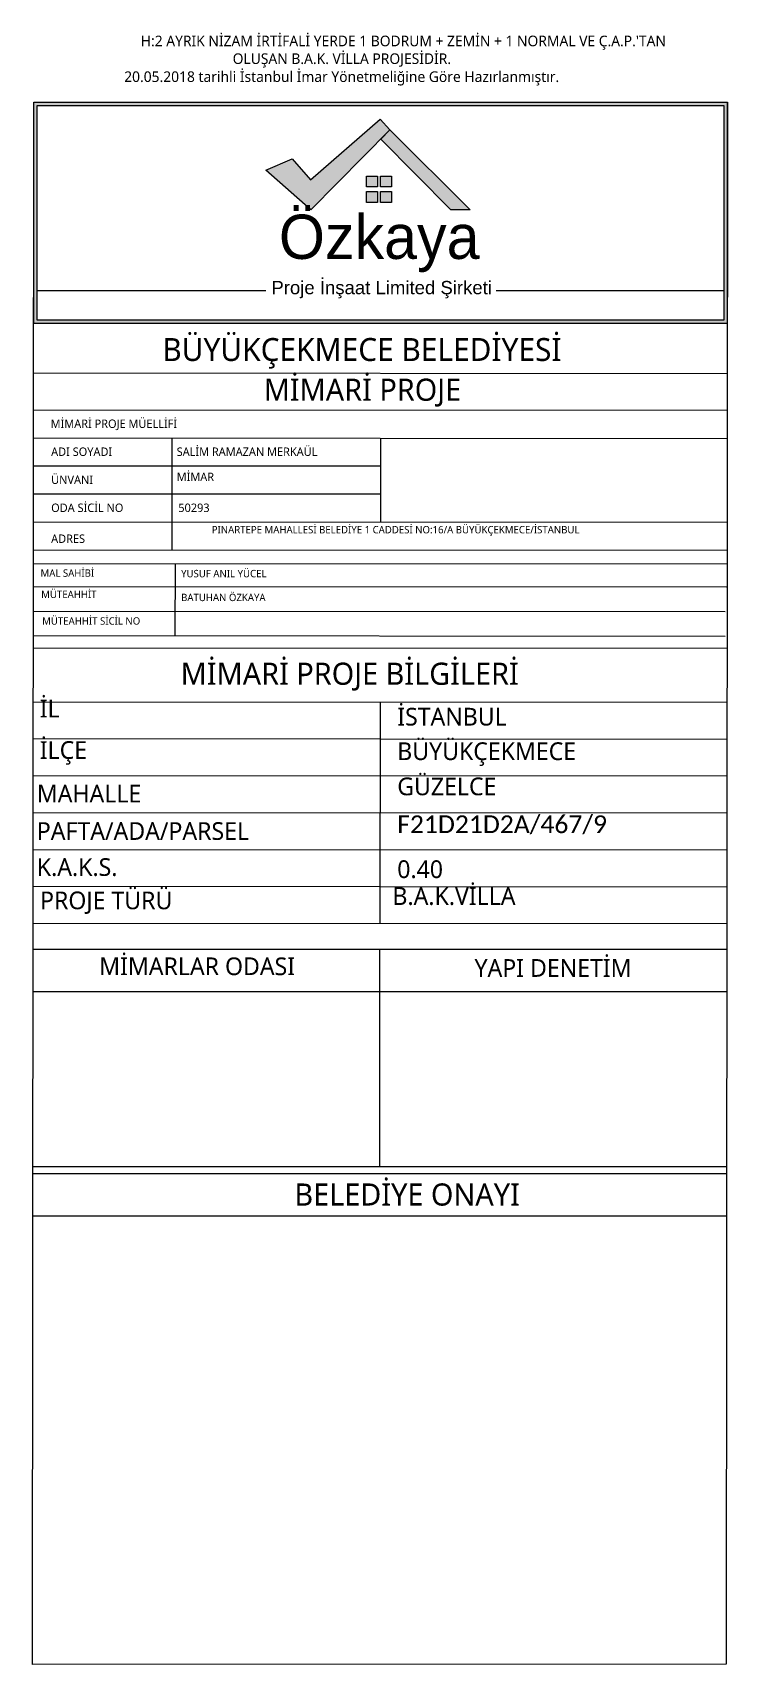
# Model space of a CAD drawing. Header units: millimetres. Extents: x 14753 to 45183, y 5640 to 19518.
# Drawn here: x 14753 to 15695, y 15622 to 17834 of the extents above; entities that cross this region are included whole.
import ezdxf

# ---------------------------------------------------------------- set-up
doc = ezdxf.new("R2010")
doc.units = ezdxf.units.MM
doc.layers.add('CERCEVE', color=66, linetype='Continuous', lineweight=0)
doc.layers.add('k tarama', color=252, linetype='Continuous', lineweight=9)
doc.layers.add('YAzı', color=7, linetype='Continuous')
doc.styles.get("Standard").update_dxf_attribs({"font": 'arial.ttf'})

msp = doc.modelspace()

# ---------------------------------------------------------------- texts
at = {"layer": 'YAzı', "lineweight": 35, "char_height": 14.4018, "attachment_point": 7}
for s, insert in [("\\pxi11.5873,qc;{\\fSegoe UI|b0|i0|c162|p34;H:2 AYRIK NİZAM İRTİFALİ YERDE 1 BODRUM + ZEMİN + 1 NORMAL VE Ç.A.P.'TAN OLUŞAN B.A.K. VİLLA PROJESİDİR.}", (14712.4, 17786.5, -1148.4)), ('\\pi165.11907;{\\fSegoe UI|b0|i0|c162|p34;20.05.2018 tarihli İstanbul İmar Yönetmeliğine Göre Hazırlanmıştır.}', (14712.4, 17762.1, -1148.4))]:
    msp.add_mtext_dynamic_manual_height_columns(s, width=920.51, gutter_width=12.5, heights=[0], dxfattribs=dict(at, insert=insert))
at = {"layer": 'YAzı', "attachment_point": 1}
for s, width, gutter_width, insert, char_height in [('\\pi157.61206;{\\fSegoe UI|b0|i0|c162|p34;BÜYÜKÇEKMECE BELEDİYESİ}', 973.646, 19.4, (14771.6, 17419.9), 31.057), ('\\pxi4.4242;{\\fSegoe UI|b0|i0|c162|p34;MİMARİ PROJE}', 940.5, 18.8, (14934, 17364.9, -574.2), 30), ('{\\fSegoe UI|b0|i0|c162|p34;MİMARİ PROJE MÜELLİFİ }', 614.01, 12.5, (14777.8, 17309.5, 29.7), 11.4), ('{\\fSegoe UI|b0|i0|c162|p34;ADI SOYADI}', 614.01, 12.5, (14778.5, 17271.6, 0.1), 11.4), ('{\\fSegoe UI|b0|i0|c162|p34;SALİM RAMAZAN MERKAÜL}', 614.01, 12.5, (14948.7, 17271.6, 0.1), 11.4), ('{\\fSegoe UI|b0|i0|c162|p34;ÜNVANI}', 614.01, 12.5, (14778.5, 17233.6, 0.1), 11.4), ('{\\fSegoe UI|b0|i0|c162|p34;MİMAR}', 614.01, 12.5, (14948.7, 17237.5, 0.1), 11.4), ('{\\fSegoe UI|b0|i0|c162|p34;ODA SİCİL NO}', 614.01, 12.5, (14778.5, 17195.6, 0.1), 11.4), ('{\\fSegoe UI|b0|i0|c162|p34;50293}', 614.01, 12.5, (14950.9, 17195.6, 0.1), 11.4), ('\\pxqc;{\\fSegoe UI|b0|i0|c162|p34;PINARTEPE MAHALLESİ BELEDİYE 1 CADDESİ NO:16/A BÜYÜKÇEKMECE/İSTANBUL}', 562.436, 12.5, (14964.3, 17165.2, 96.8), 10), ('{\\fSegoe UI|b0|i0|c162|p34;ADRES}', 614.01, 12.5, (14778.5, 17153.7, 135.8), 11.4), ('{\\fSegoe UI|b0|i0|c162|p34;MAL SAHİBİ}', 940.5, 18.8, (14764.1, 17106.4), 10), ('{\\fSegoe UI|b0|i0|c162|p34;YUSUF ANIL YÜCEL}', 940.5, 18.8, (14954.7, 17105.7, -574.2), 10), ('{\\fSegoe UI|b0|i0|c162|p34;MÜTEAHHİT}', 940.5, 18.8, (14765, 17077.6, -868.1), 10), ('{\\fSegoe UI|b0|i0|c162|p34;BATUHAN ÖZKAYA}', 940.5, 18.8, (14954.7, 17073.4, -574.2), 10), ('{\\fSegoe UI|b0|i0|c162|p34;MÜTEAHHİT SİCİL NO}', 940.5, 18.8, (14766.3, 17041.5), 10), ('\\pxi4.4242;{\\fSegoe UI|b0|i0|c162|p34;MİMARİ PROJE BİLGİLERİ}', 1092.318, 18.8, (14821.4, 16980), 30), ('\\pxi4.4242;{\\fSegoe UI|b0|i0|c162|p34;İL}', 940.5, 18.8, (14656.9, 16929.7), 24), ('\\pxi4.4242;{\\fSegoe UI|b0|i0|c162|p34;İSTANBUL}', 940.5, 18.8, (15141.6, 16918.8, 287.1), 24), ('\\pxi4.4242;{\\fSegoe UI|b0|i0|c162|p34;İLÇE}', 940.5, 18.8, (14656.9, 16873.6), 24), ('\\pxi4.4242;{\\fSegoe UI|b0|i0|c162|p34;BÜYÜKÇEKMECE}', 940.5, 18.8, (15141.6, 16872, 287.1), 24), ('\\pxi4.4242;{\\fSegoe UI|b0|i0|c162|p34;GÜZELCE}', 940.5, 18.8, (15141.6, 16824.3, 287.1), 24), ('\\pxi4.4242;{\\fSegoe UI|b0|i0|c162|p34;MAHALLE}', 940.5, 18.8, (14652.9, 16814.5), 24), ('\\pxi4.4242;{\\fSegoe UI|b0|i0|c162|p34;PAFTA/ADA/PARSEL}', 940.5, 18.8, (14652.9, 16763.8), 24), ('\\pxi4.4242;{\\fCalibri|b0|i0|c0|p34;F21D21D2A\\fCalibri|b0|i0|c162|p34;/467/9}', 940.5, 18.8, (15141.6, 16773, 287.1), 24), ('\\pxi4.4242;{\\fSegoe UI|b0|i0|c162|p34;K.A.K.S.}', 940.5, 18.8, (14652.9, 16715), 24), ('\\pxi4.4242;{\\fSegoe UI|b0|i0|c162|p34;0.40}', 940.5, 18.8, (15141.6, 16712.1, 287.1), 24), ('{\\fSegoe UI|b0|i0|c162|p34;PROJE TÜRÜ}', 940.5, 18.8, (14763.5, 16669.8), 24), ('\\pxi-3,l8.4242,t8.4242;{\\fSegoe UI|b0|i0|c162|p34;B.A.K.VİLLA}', 940.5, 18.8, (15111.1, 16675.7, 287.1), 24), ('{\\fSegoe UI|b0|i0|c162|p34;MİMARLAR ODASI }', 491.208, 10, (14843.6, 16580.5), 24), ('{\\fSegoe UI|b0|i0|c162|p34;YAPI DENETİM }', 614.01, 12.5, (15352.5, 16578.2), 24), ('{\\fSegoe UI|b0|i0|c162|p34;BELEDİYE ONAYI}', 614.01, 12.5, (15108.3, 16274.2), 30)]:
    msp.add_mtext_dynamic_manual_height_columns(s, width=width, gutter_width=gutter_width, heights=[0], dxfattribs=dict(at, insert=insert, char_height=char_height))

# ---------------------------------------------------------------- blocks, each defined once
blk = doc.blocks.new('logo')
at = {"layer": 'k tarama'}
h = blk.add_hatch(color=256, dxfattribs=at)
h.dxf.hatch_style = 1
h.set_gradient(color1=(173, 173, 173), color2=(173, 173, 173), tint=1)
h.paths.add_polyline_path([(-178.6, 6822.9), (-178.6, 6622.9), (448.2, 6622.9), (448.2, 6822.9)])
h.paths.add_polyline_path([(-175.6, 6819.9), (-175.6, 6625.9), (445.2, 6625.9), (445.2, 6819.9)], flags=16)
h.paths.add_polyline_path([(31.3, 6761.6), (55.1, 6771.6), (71.6, 6752.7), (134.4, 6807.5), (143.4, 6798), (215.8, 6725.6), (198.3, 6725.6), (135.1, 6789.5), (71.9, 6725.6)], flags=0)
h.paths.add_polyline_path([(122.1, 6756), (132, 6756), (132, 6746.3), (122.1, 6746.3)], flags=0)
h.paths.add_polyline_path([(122.1, 6742.1), (132, 6742.1), (132, 6732.4), (122.1, 6732.4)], flags=0)
h.paths.add_polyline_path([(134.8, 6756), (144.7, 6756), (144.7, 6746.3), (134.8, 6746.3)], flags=0)
h.paths.add_polyline_path([(134.8, 6742.1), (144.7, 6742.1), (144.7, 6732.4), (134.8, 6732.4)], flags=0)
h.paths.add_polyline_path([(31.9, 6640.3), (237.3, 6640.3), (237.3, 6665), (31.9, 6665)], flags=8)
h.paths.add_polyline_path([(33, 6650.3), (249.2, 6650.3), (249.2, 6731.3), (33, 6731.3)], flags=8)
h = blk.add_hatch(color=256, dxfattribs=at)
h.dxf.hatch_style = 1
h.set_gradient(color1=(173, 173, 173), color2=(173, 173, 173), tint=1)
h.paths.add_polyline_path([(71.9, 6725.6), (135.1, 6789.5), (143.4, 6797.9), (143.4, 6797.9), (134.4, 6807.5), (71.6, 6752.7), (55.1, 6771.6), (31.3, 6761.6)])
h = blk.add_hatch(color=256, dxfattribs=at)
h.dxf.hatch_style = 1
h.set_gradient(color1=(132, 132, 132), color2=(132, 132, 132), tint=1)
h.paths.add_polyline_path([(143.4, 6797.9), (135.1, 6789.5), (198.3, 6725.6), (215.8, 6725.6)])
h = blk.add_hatch(color=256, dxfattribs=at)
h.dxf.hatch_style = 1
h.set_gradient(color1=(132, 132, 132), color2=(132, 132, 132), tint=1)
h.paths.add_polyline_path([(132, 6756), (122.1, 6756), (122.1, 6746.3), (132, 6746.3)])
h.paths.add_polyline_path([(134.8, 6746.3), (144.7, 6746.3), (144.7, 6756), (134.8, 6756)])
h.paths.add_polyline_path([(144.7, 6732.4), (144.7, 6742.1), (134.8, 6742.1), (134.8, 6732.4)])
h.paths.add_polyline_path([(132, 6742.1), (122.1, 6742.1), (122.1, 6732.4), (132, 6732.4)])
for p, q in [((31.1, 6652.4), (-175.6, 6652.4)), ((445.2, 6652.4), (239.4, 6652.4))]:
    blk.add_line(p, q, dxfattribs=at)
for points in [[(-178.6, 6822.9), (448.2, 6822.9), (448.2, 6622.9), (-178.6, 6622.9)], [(-175.6, 6819.9), (445.2, 6819.9), (445.2, 6625.9), (-175.6, 6625.9)], [(122.1, 6756), (132, 6756), (132, 6746.3), (122.1, 6746.3)], [(134.8, 6756), (144.7, 6756), (144.7, 6746.3), (134.8, 6746.3)], [(122.1, 6742.1), (132, 6742.1), (132, 6732.4), (122.1, 6732.4)], [(134.8, 6742.1), (144.7, 6742.1), (144.7, 6732.4), (134.8, 6732.4)]]:
    blk.add_lwpolyline(points, close=True, dxfattribs=at)
for points in [[(55.1, 6771.6), (71.6, 6752.7), (134.4, 6807.5), (143.4, 6797.9), (71.9, 6725.6), (31.3, 6761.6), (55.1, 6771.6)], [(143.4, 6797.9), (215.8, 6725.6), (198.3, 6725.6), (135.1, 6789.5), (143.4, 6797.9)]]:
    blk.add_lwpolyline(points, dxfattribs=at)
at = {"layer": 'k tarama', "attachment_point": 1}
for s, width, insert, char_height in [('\\pxql;{\\fAthelas|b0|i0|c162|p0;Ö\\fAthelas|b0|i0|c0|p0;zkaya}', 238.683, (43, 6721.3), 40), ('Proje İnşaat Limited Şirketi', 529.097, (36.2, 6661.4), 12)]:
    blk.add_mtext_dynamic_manual_height_columns(s, width=width, gutter_width=12.5, heights=[0], dxfattribs=dict(at, insert=insert, char_height=char_height))

# ---------------------------------------------------------------- linework, layer by layer
at = {"layer": 'CERCEVE'}
for p, q in [((14754.6, 17372.8), (15695.1, 17372, -135.7)), ((14754.6, 17322.8), (15695.1, 17322, -135.7)), ((14754.6, 17284.8), (15695.1, 17284, -135.7)), ((14942.2, 17284.7, 114.5), (14942.2, 17132.8, 126)), ((15224.9, 17284.2, 145.7), (15224.9, 17170.7, -67.9)), ((14754.8, 17246.8, 0.1), (15224.9, 17246.8, 0.1)), ((14754.8, 17208.8, 0.1), (15224.9, 17208.8, 0.1)), ((14754.8, 17170.8, 135.8), (15694.8, 17170.6, -574.1)), ((14754.8, 17132.8, 271.5), (15694.8, 17132.6, -438.4)), ((14754.5, 17114.4, -574.2), (15695, 17113.8)), ((14946.5, 17114.4, -506.6), (14946.4, 17016.4, -506.6)), ((14753.9, 17083.2, -574.2), (15694.4, 17082.6)), ((14754.4, 17049.9, -572.6), (15692.2, 17049.3)), ((14754.4, 17016.6, -571.3), (15692.2, 17016, 1.3)), ((14754.5, 17000.2), (15695, 16999.6, 574.2)), ((14754.3, 16927), (15694.8, 16926.4, 574.2)), ((15224.5, 16926.7, 287.1), (15224.3, 16626.7, 287.1)), ((14754.2, 16877), (15694.7, 16876.4, 574.2)), ((14754.2, 16827), (15694.7, 16826.4, 574.2)), ((14754.2, 16777), (15694.7, 16776.4, 574.2)), ((14754.2, 16727), (15694.6, 16726.4, 574.2)), ((14754.1, 16677), (15694.6, 16676.4, 574.2)), ((14754.1, 16627), (15694.6, 16626.4, 574.2)), ((14753.8, 16591.5), (15694.3, 16591.5)), ((15224, 16297), (15224, 16591.5)), ((14753.8, 16534.5), (15694.3, 16534.5)), ((14753.8, 16297), (15694.3, 16297)), ((14753.8, 16287.5), (15694.3, 16287.5)), ((14753.8, 16230.5), (15694.3, 16230.5))]:
    msp.add_line(p, q, dxfattribs=at)
msp.add_lwpolyline([(14753.4, 15622.5), (14754.9, 17739.5), (15695.4, 17739.6), (15693.9, 15622.6)], close=True, dxfattribs=at)

# ---------------------------------------------------------------- block references
at = {"layer": 'k tarama', "xscale": 1.5, "yscale": 1.5, "zscale": 1.5}
msp.add_blockref('logo', (15022.8, 7505.2), dxfattribs=at)

msp.set_redraw_order([(e.dxf.handle, doc.entitydb.next_handle()) for e in msp.query("TEXT MTEXT ATTDEF DIMENSION ARC_DIMENSION")])  # texts and dimensions are drawn at this point

doc.saveas('drawing.dxf')
